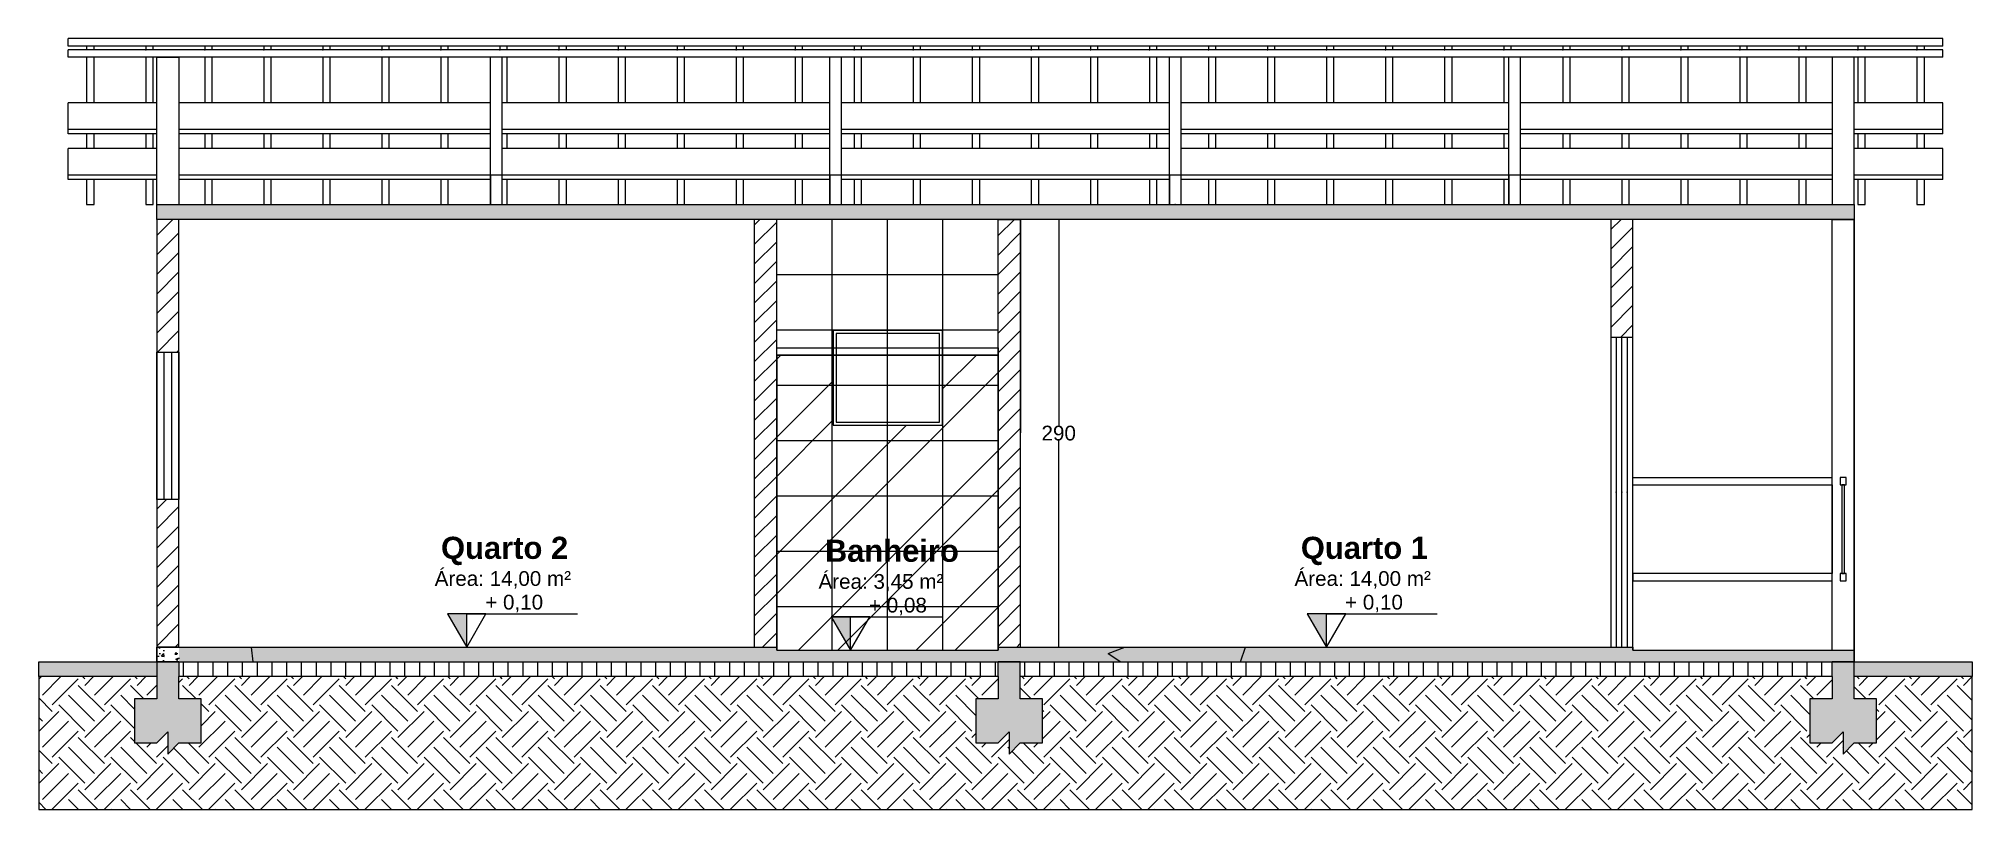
# Model space of a CAD drawing. Header units: inches. Extents: x 0 to 3265, y -67 to 1352.
# Drawn here: x 1582 to 2892, y 788 to 1310 of the extents above; entities that cross this region are included whole.
import ezdxf

# ---------------------------------------------------------------- set-up
doc = ezdxf.new("R2010")
doc.units = ezdxf.units.IN
doc.header["$MEASUREMENT"] = 0
for name, color, linetype in [('Linha estreita', 2, 'Continuous'), ('Linha larga', 5, 'Continuous'), ('Linha média', 1, 'Continuous')]:
    doc.layers.add(name, color=color, linetype=linetype)
doc.styles.get("Standard").update_dxf_attribs({"font": 'arial.ttf'})
doc.dimstyles.get("Standard").update_dxf_attribs({"dimtxt": 0.18, "dimasz": 0.18, "dimexe": 0.18, "dimexo": 0.0625, "dimgap": 0.09, "dimtad": 0, "dimtih": 1, "dimtoh": 1, "dimdec": 4, "dimzin": 0, "dimdsep": 46, "dimtxsty": 'Standard', "dimcen": 0.09, "dimadec": 0, "dimazin": 0, "dimtfac": 1, "dimtdec": 4, "dimtofl": 0, "dimtmove": 0, "dimatfit": 3, "dimfxl": 1, "dimtolj": 1, "dimtzin": 0, "dimarcsym": 0})
pattern_1 = [(50, (0, 788.035), (14.345204, -1.255043), [1.5, -16.5]), (355, (0, 788.035), (-2.77503, 15.04384), [1.2, -13.2]), (100.45144, (1.195, 787.93), (11.57018, 13.7888), [1.274804, -14.02284]), (46.1842, (0, 792.035), (21.34483, -3.31039), [2.25, -24.75]), (96.6356, (1.779, 791.759), (18.69324, 19.48237), [1.9122, -21.03428]), (351.1842, (0, 792.035), (18.69324, 19.48237), [1.8, -19.8]), (21, (2, 791.035), (11.93814, -8.05238), [1.5, -16.5]), (326, (2, 791.035), (4.86631, 14.503), [1.2, -13.2]), (71.45144, (2.995, 790.364), (16.80445, 6.45062), [1.274804, -14.02284]), (37.5, (0, 788.0347), (0.243197, 6.657877), [0, -13.04, 0, -13.4, 0, -13.25]), (7.5, (0, 788.035), (5.26139, 7.888234), [0, -7.64, 0, -12.74, 0, -5.05]), (327.5, (-4.46, 788.0347), (10.676449, -0.451097), [0, -5, 0, -15.6, 0, -20.7]), (317.5, (-6.46, 788.035), (11.663723, 2.0021), [0, -6.5, 0, -10.36, 0, -14.7])]

msp = doc.modelspace()

# ---------------------------------------------------------------- texts
at = {"attachment_point": 1}
for s, width, insert, char_height in [('{\\fArial|b1|i0|c0|p34;Quarto 2}', 93.2642948, (1854.43172, 972.77974), 15), ('{\\fArial|b1|i0|c0|p34;Banheiro}', 93.2642948, (2114.43172, 970.77974), 15), ('{\\fArial|b1|i0|c0|p34;Quarto 1}', 93.2642948, (2436.93172, 972.77974), 15), ('Área: 14,00 m²', 99.4001021, (1850.13664, 949.4793), 10), ('Área: 3,45 m²', 99.4001021, (2110.13664, 947.4793), 10), ('Área: 14,00 m²', 99.4001021, (2432.63664, 949.4793), 10), ('\\pi-30,l40,t40;+ 0,10', 71.0483032, (1874.38299, 933.43884), 10), ('\\pi-30,l40,t40;+ 0,08', 71.0483032, (2134.38299, 931.43884), 10), ('\\pi-30,l40,t40;+ 0,10', 71.0483032, (2456.88299, 933.43884), 10)]:
    msp.add_mtext_dynamic_manual_height_columns(s, width=width, gutter_width=1, heights=[0], dxfattribs=dict(at, insert=insert, char_height=char_height))

# ---------------------------------------------------------------- blocks, each defined once
blk = doc.blocks.new('*D6')
at = {"color": 0, "lineweight": -2, "transparency": 16777216}
for p, q in [((2246.9, 1188), (2247, 1188)), ((2246.9, 1187.8), (2246.9, 1043.2)), ((2246.9, 898.2), (2246.9, 1042.8)), ((2246.8, 898), (2246.7, 898))]:
    blk.add_line(p, q, dxfattribs=at)
at = {"color": 0, "transparency": 16777216}
for points in [[(2246.8, 1187.8), (2246.9, 1187.8), (2246.9, 1188)], [(2246.8, 898.2), (2246.9, 898.2), (2246.9, 898)]]:
    blk.add_solid(points, dxfattribs=at)
at = {"layer": 'Defpoints', "color": 0, "transparency": 16777216}
for p in [(2246.9, 1188), (2246.9, 898), (2246.9, 898)]:
    blk.add_point(p, dxfattribs=at)
at = {"color": 0, "transparency": 16777216, "insert": (2246.9, 1043), "char_height": 0.18, "attachment_point": 5}
blk.add_mtext('\\A1;290.0000', dxfattribs=at)
blk = doc.blocks.new('*D7')
at = {"color": 0, "lineweight": -2, "transparency": 16777216}
for p, q in [((2272.9, 1187.8), (2272.9, 1048.2)), ((2273, 1188), (2273.1, 1188)), ((2272.9, 898.2), (2272.9, 1037.8)), ((2246.9, 898), (2273.1, 898))]:
    blk.add_line(p, q, dxfattribs=at)
at = {"color": 0, "transparency": 16777216}
for points in [[(2272.9, 1187.8), (2273, 1187.8), (2272.9, 1188)], [(2272.9, 898.2), (2273, 898.2), (2272.9, 898)]]:
    blk.add_solid(points, dxfattribs=at)
at = {"layer": 'Defpoints', "color": 0, "transparency": 16777216}
for p in [(2272.9, 1188), (2246.9, 898), (2272.9, 898)]:
    blk.add_point(p, dxfattribs=at)
at = {"color": 0, "transparency": 16777216, "insert": (2272.9, 1043), "char_height": 0.18, "attachment_point": 5}
blk.add_mtext('\\A1;{\\H55.556x;290}', dxfattribs=at)

# ---------------------------------------------------------------- dimensions: what is measured, and where the dimension line sits
dim = msp.add_linear_dim(base=(2246.85033, 897.97348), p1=(2246.85033, 1187.97348), p2=(2246.85033, 897.97348), angle=90, dimstyle='Standard')
dim.commit()
dim.dimension.update_dxf_attribs({"geometry": '*D6', "text_midpoint": (2246.85033, 1042.97348)})
dim = msp.add_linear_dim(base=(2272.92122, 897.97348), p1=(2272.92122, 1187.97348), p2=(2246.85033, 897.97348), angle=90, text='{\\H55.556x;290}', dimstyle='Standard')
dim.commit()
dim.dimension.update_dxf_attribs({"geometry": '*D7', "text_midpoint": (2272.92122, 1042.97348)})

# ---------------------------------------------------------------- hatches: boundary and pattern name
h = msp.add_hatch()
h.set_pattern_fill('AR-CONC', color=256, scale=2)
h.set_pattern_definition(pattern_1)
h.paths.add_polyline_path([(1691.85033, 862.97348), (1676.85033, 862.97348), (1676.85033, 877.97348), (1676.85033, 887.97348), (1661.85033, 887.97348), (1661.85033, 877.97348), (1661.85033, 862.97348), (1646.85033, 862.97348), (1646.85033, 832.97348), (1661.85033, 832.97348), (1669.35033, 840.47348), (1669.35033, 825.47348), (1676.85033, 832.97348), (1691.85033, 832.97348)])
h.paths.add_polyline_path([(2261.85033, 862.97348), (2246.85033, 862.97348), (2246.85033, 877.97348), (2246.85033, 887.97348), (2231.85033, 887.97348), (2231.85033, 877.97348), (2231.85033, 862.97348), (2216.85033, 862.97348), (2216.85033, 832.97348), (2231.85033, 832.97348), (2239.35033, 840.47348), (2239.35033, 825.47348), (2246.85033, 832.97348), (2261.85033, 832.97348)])
h.paths.add_polyline_path([(2826.85033, 862.97348), (2811.85033, 862.97348), (2811.85033, 877.97348), (2811.85033, 887.97348), (2796.85033, 887.97348), (2796.85033, 877.97348), (2796.85033, 862.97348), (2781.85033, 862.97348), (2781.85033, 832.97348), (2796.85033, 832.97348), (2804.35033, 840.47348), (2804.35033, 825.47348), (2811.85033, 832.97348), (2826.85033, 832.97348)])
h.paths.add_polyline_path([(2811.85033, 895.97348), (2661.85033, 895.97348), (2661.85033, 897.97348), (2246.85033, 897.97348), (2231.85033, 897.97348), (2231.85033, 895.97348), (2081.85033, 895.97348), (2081.85033, 897.97348), (2066.85033, 897.97348), (1676.85033, 897.97348), (1676.85033, 887.97348), (2811.85033, 887.97348)])
h.paths.add_polyline_path([(2811.85033, 1197.97348), (1661.85033, 1197.97348), (1661.85033, 1187.97348), (2811.85033, 1187.97348)])
h = msp.add_hatch()
h.set_pattern_fill('ANSI31', color=256, scale=75)
h.set_pattern_definition([(45, (0, 788.035), (-6.629126, 6.629126), [])])
h.paths.add_polyline_path([(1676.85033, 1187.97348), (1661.85033, 1187.97348), (1661.85033, 1097.97348), (1676.85033, 1097.97348)])
h.paths.add_polyline_path([(1676.85033, 997.97348), (1661.85033, 997.97348), (1661.85033, 897.97348), (1676.85033, 897.97348)])
h.paths.add_polyline_path([(2081.85033, 1095.97348), (2081.85033, 1187.97348), (2066.85033, 1187.97348), (2066.85033, 897.97348), (2081.85033, 897.97348)])
h.paths.add_polyline_path([(2246.85033, 1187.97348), (2231.85033, 1187.97348), (2231.85033, 897.97348), (2246.85033, 897.97348)])
h.paths.add_polyline_path([(2661.85033, 1187.97348), (2646.85033, 1187.97348), (2646.85033, 1107.97348), (2661.85033, 1107.97348)])
h = msp.add_hatch()
h.set_pattern_fill('NET', color=256, scale=300)
h.set_pattern_definition([(0, (2081.85, 1187.973), (0, 37.5), []), (90, (2081.85, 1187.973), (-37.5, 2e-15), [])])
h.paths.add_polyline_path([(2231.85033, 1187.97348), (2081.85033, 1187.97348), (2081.85033, 895.97348), (2231.85033, 895.97348), (2231.85033, 897.97348)])
h = msp.add_hatch()
h.set_pattern_fill('ANSI32', color=256, scale=150)
h.set_pattern_definition([(45, (0, 788.035), (-39.7748, 39.7748), []), (45, (26.517, 788.035), (-39.7748, 39.7748), [])])
h.paths.add_polyline_path([(2231.85033, 1095.97348), (2194.18883, 1095.97348), (2194.18883, 1048.52775), (2120.18883, 1048.52775), (2120.18883, 1095.97348), (2081.85033, 1095.97348), (2081.85033, 897.97348), (2081.85033, 895.97348), (2231.85033, 895.97348)])
h = msp.add_hatch(color=256)
h.dxf.hatch_style = 1
h.paths.add_polyline_path([(1871.85033, 920.524), (1858.83078, 920.524), (1871.85033, 897.97348)])
h = msp.add_hatch(color=256)
h.dxf.hatch_style = 1
h.paths.add_polyline_path([(2131.85033, 918.524), (2118.83078, 918.524), (2131.85033, 895.97348)])
h = msp.add_hatch(color=256)
h.dxf.hatch_style = 1
h.paths.add_polyline_path([(2454.35033, 920.524), (2441.33078, 920.524), (2454.35033, 897.97348)])
h = msp.add_hatch()
h.set_pattern_fill('AR-CONC', color=256, scale=150)
h.set_pattern_definition([(50, (0, 788), (1075.9, -94.13), [112.5, -1237.5]), (355, (0, 788), (-208.13, 1128.3), [90, -990]), (100.45, (89.7, 780.2), (867.76, 1034.16), [95.6, -1051.7]), (46.184, (0, 1088), (1600.86, -248.3), [168.75, -1856.25]), (96.636, (133.4, 1067.3), (1402, 1461.2), [143.4, -1577.6]), (351.184, (0, 1088), (1402, 1461.2), [135, -1485]), (21, (150, 1013), (895.36, -603.93), [112.5, -1237.5]), (326, (150, 1013), (364.97, 1087.73), [90, -990]), (71.45, (224.6, 962.7), (1260.33, 483.8), [95.6, -1051.7]), (37.5, (0, 788.03), (18.24, 499.34), [0, -978, 0, -1005, 0, -993.75]), (7.5, (0, 788.03), (394.6, 591.62), [0, -573, 0, -955.5, 0, -378.75]), (327.5, (-334.5, 788.03), (800.734, -33.83), [0, -375, 0, -1170, 0, -1552.5]), (317.5, (-484.5, 788), (874.78, 150.16), [0, -487.5, 0, -777, 0, -1102.5])])
h.paths.add_polyline_path([(2811.85033, 895.97348), (2661.85033, 895.97348), (2661.85033, 897.97348), (2246.85033, 897.97348), (2231.85033, 897.97348), (2231.85033, 895.97348), (2081.85033, 895.97348), (2081.85033, 897.97348), (2066.85033, 897.97348), (1676.85033, 897.97348), (1661.85033, 897.97348), (1661.85033, 887.97348), (2239.35033, 887.97348), (2246.85033, 887.97348), (2811.85033, 887.97348)])
h = msp.add_hatch()
h.set_pattern_fill('AR-CONC', color=256, scale=2)
h.set_pattern_definition(pattern_1)
h.paths.add_polyline_path([(1676.85033, 897.97348), (1661.85033, 897.97348), (1661.85033, 887.97348), (1676.85033, 887.97348)])
h = msp.add_hatch()
h.set_pattern_fill('AR-CONC', color=256, scale=2)
h.set_pattern_definition(pattern_1)
h.paths.add_polyline_path([(1661.85033, 877.97348), (1661.85033, 887.97348), (1581.85033, 887.97348), (1581.85033, 877.97348)])
h.paths.add_polyline_path([(2891.85033, 877.97348), (2891.85033, 887.97348), (2811.85033, 887.97348), (2811.85033, 877.97348)])
h = msp.add_hatch()
h.set_pattern_fill('EARTH', color=256, scale=100, angle=45)
h.set_pattern_definition([(45, (0, 788.035), (4e-15, 35.35534), [25, -25]), (45, (-6.63, 794.664), (4e-15, 35.35534), [25, -25]), (45, (-13.258, 801.293), (4e-15, 35.35534), [25, -25]), (135, (-13.258, 805.712), (-35.35534, 4e-15), [25, -25]), (135, (-6.63, 812.341), (-35.35534, 4e-15), [25, -25]), (135, (2e-15, 818.97), (-35.35534, 4e-15), [25, -25])])
h.paths.add_polyline_path([(2891.85033, 787.97348), (2891.85033, 877.97348), (2811.85033, 877.97348), (2811.85033, 862.97348), (2826.85033, 862.97348), (2826.85033, 832.97348), (2811.85033, 832.97348), (2804.35033, 825.47348), (2804.35033, 840.47348), (2796.85033, 832.97348), (2781.85033, 832.97348), (2781.85033, 862.97348), (2796.85033, 862.97348), (2796.85033, 877.97348), (2246.85033, 877.97348), (2246.85033, 862.97348), (2261.85033, 862.97348), (2261.85033, 832.97348), (2246.85033, 832.97348), (2239.35033, 825.47348), (2239.35033, 840.47348), (2231.85033, 832.97348), (2216.85033, 832.97348), (2216.85033, 862.97348), (2231.85033, 862.97348), (2231.85033, 877.97348), (1676.85033, 877.97348), (1676.85033, 862.97348), (1691.85033, 862.97348), (1691.85033, 832.97348), (1676.85033, 832.97348), (1669.35033, 825.47348), (1669.35033, 840.47348), (1661.85033, 832.97348), (1646.85033, 832.97348), (1646.85033, 862.97348), (1661.85033, 862.97348), (1661.85033, 877.97348), (1581.85033, 877.97348), (1581.85033, 787.97348)])
h = msp.add_hatch()
h.set_pattern_fill('_USER', color=256, scale=10, angle=90, pattern_type=0)
h.set_pattern_definition([(90, (0, 788.035), (-10, 6e-16), [])])
h.paths.add_polyline_path([(2231.85033, 877.97348), (2231.85033, 887.97348), (1676.85033, 887.97348), (1676.85033, 877.97348)])
h.paths.add_polyline_path([(2246.85033, 887.97348), (2246.85033, 877.97348), (2796.85033, 877.97348), (2796.85033, 887.97348)])

# ---------------------------------------------------------------- linework, layer by layer
for p, q in [((1676.85033, 897.97348), (1676.85033, 1187.97348)), ((2081.85033, 1095.97348), (2081.85033, 1100.97348)), ((2081.85033, 1100.97348), (2231.85033, 1100.97348)), ((2231.85033, 1100.97348), (2231.85033, 1095.97348)), ((2661.85033, 1007.97348), (2661.85033, 1012.97348)), ((2661.85033, 1012.97348), (2796.85033, 1012.97348)), ((2804.35033, 1007.97348), (2803.35033, 1007.97348)), ((2803.35033, 1007.97348), (2803.35033, 947.97348)), ((2805.35033, 1007.97348), (2803.85033, 1007.97348)), ((2805.35033, 947.97348), (2805.35033, 1007.97348)), ((2661.85033, 947.97348), (2661.85033, 942.97348)), ((2803.35033, 947.97348), (2805.35033, 947.97348)), ((2661.85033, 942.97348), (2796.85033, 942.97348)), ((1871.85033, 897.97348), (1871.85033, 920.524)), ((1871.85033, 920.524), (1946.85033, 920.524)), ((2118.83078, 918.524), (2193.83078, 918.524)), ((2131.85033, 895.97348), (2131.85033, 918.524)), ((2454.35033, 897.97348), (2454.35033, 920.524)), ((2454.35033, 920.524), (2529.35033, 920.524)), ((1846.85033, 897.97348), (1896.85033, 897.97348)), ((2106.85033, 895.97348), (2156.85033, 895.97348)), ((2429.35033, 897.97348), (2479.35033, 897.97348)), ((2231.85033, 877.97348), (2231.85033, 887.97348)), ((2246.85033, 877.97348), (2246.85033, 887.97348)), ((2796.85033, 877.97348), (2796.85033, 887.97348)), ((2811.85033, 877.97348), (2811.85033, 887.97348))]:
    msp.add_line(p, q)
for points in [[(1661.85033, 1187.97348), (1661.85033, 1197.97348), (2811.85033, 1197.97348), (2811.85033, 1187.97348), (1661.85033, 1187.97348)], [(1661.85033, 887.97348), (2811.85033, 887.97348), (2811.85033, 1187.97348), (1661.85033, 1187.97348), (1661.85033, 887.97348)], [(2066.85033, 897.97348), (2066.85033, 1187.97348)], [(2081.85033, 895.97348), (2081.85033, 1187.97348)], [(2231.85033, 895.97348), (2231.85033, 1187.97348), (2246.85033, 1187.97348), (2246.85033, 897.97348)], [(2661.85033, 1187.97348), (2646.85033, 1187.97348), (2646.85033, 897.97348)], [(2661.85033, 895.97348), (2661.85033, 1187.97348)], [(2661.85033, 895.97348), (2661.85033, 1187.97348)], [(2796.85033, 895.97348), (2796.85033, 1187.97348), (2811.85033, 1187.97348), (2811.85033, 887.97348)], [(2192.18883, 1110.52775), (2122.18883, 1110.52775), (2122.18883, 1050.52775), (2192.18883, 1050.52775), (2192.18883, 1110.52775)], [(2661.85033, 897.97348), (2661.85033, 1107.97348), (2646.85033, 1107.97348), (2646.85033, 897.97348), (2661.85033, 897.97348)], [(2650.60033, 1107.97348), (2650.60033, 897.97348)], [(2654.35033, 897.97348), (2654.35033, 1107.97348)], [(2658.10033, 1107.97348), (2658.10033, 897.97348)], [(1661.85033, 997.97348), (1661.85033, 997.97348), (1661.85033, 1097.97348), (1676.85033, 1097.97348), (1676.85033, 997.97348), (1661.85033, 997.97348)], [(1669.35033, 997.97348), (1666.85033, 997.97348), (1666.85033, 1097.97348), (1671.85033, 1097.97348), (1671.85033, 997.97348), (1666.85033, 997.97348)], [(2081.85033, 895.97348), (2081.85033, 1095.97348), (2231.85033, 1095.97348), (2231.85033, 895.97348)], [(2081.85033, 895.97348), (2231.85033, 895.97348), (2231.85033, 1095.97348), (2081.85033, 1095.97348), (2081.85033, 897.97348)], [(2802.35033, 1012.97348), (2802.35033, 1007.97348), (2806.35033, 1007.97348), (2806.35033, 1012.97348), (2802.35033, 1012.97348)], [(2661.85033, 947.97348), (2661.85033, 1007.97348), (2796.85033, 1007.97348), (2796.85033, 947.97348), (2661.85033, 947.97348), (2661.85033, 1007.97348)], [(2802.35033, 947.97348), (2802.35033, 942.97348), (2806.35033, 942.97348), (2806.35033, 947.97348), (2802.35033, 947.97348)], [(1661.85033, 887.97348), (1661.85033, 897.97348), (1676.85033, 897.97348), (2066.85033, 897.97348), (2081.85033, 897.97348), (2081.85033, 895.97348), (2231.85033, 895.97348), (2231.85033, 897.97348), (2246.85033, 897.97348)], [(1676.85033, 897.97348), (1661.85033, 897.97348), (1661.85033, 887.97348), (2239.35033, 887.97348)], [(1676.85033, 887.97348), (1661.85033, 887.97348), (1661.85033, 897.97348), (1676.85033, 897.97348)], [(2246.85033, 897.97348), (2661.85033, 897.97348), (2661.85033, 895.97348), (2811.85033, 895.97348)], [(1581.85033, 877.97348), (1581.85033, 887.97348), (2891.85033, 887.97348), (2891.85033, 877.97348)], [(1581.85033, 787.97348), (2891.85033, 787.97348), (2891.85033, 877.97348), (2811.85033, 877.97348)], [(1661.85033, 877.97348), (1581.85033, 877.97348), (1581.85033, 787.97348)], [(1661.85033, 877.97348), (1661.85033, 862.97348), (1646.85033, 862.97348), (1646.85033, 832.97348), (1661.85033, 832.97348), (1669.35033, 840.47348), (1669.35033, 825.47348), (1676.85033, 832.97348), (1691.85033, 832.97348), (1691.85033, 862.97348), (1676.85033, 862.97348), (1676.85033, 877.97348)], [(1661.85033, 887.97348), (1661.85033, 877.97348)], [(1676.85033, 887.97348), (1676.85033, 877.97348)], [(2231.85033, 877.97348), (1676.85033, 877.97348)], [(2231.85033, 877.97348), (2231.85033, 862.97348), (2216.85033, 862.97348), (2216.85033, 832.97348), (2231.85033, 832.97348), (2239.35033, 840.47348), (2239.35033, 825.47348), (2246.85033, 832.97348), (2261.85033, 832.97348), (2261.85033, 862.97348), (2246.85033, 862.97348), (2246.85033, 877.97348)], [(2246.85033, 887.97348), (2231.85033, 887.97348)], [(2796.85033, 877.97348), (2246.85033, 877.97348)], [(2646.85033, 887.97348), (2661.85033, 887.97348)], [(2796.85033, 877.97348), (2796.85033, 862.97348), (2781.85033, 862.97348), (2781.85033, 832.97348), (2796.85033, 832.97348), (2804.35033, 840.47348), (2804.35033, 825.47348), (2811.85033, 832.97348), (2826.85033, 832.97348), (2826.85033, 862.97348), (2811.85033, 862.97348), (2811.85033, 877.97348)], [(2811.85033, 887.97348), (2796.85033, 887.97348)]]:
    msp.add_lwpolyline(points)
for points in [[(2194.18883, 1112.52775), (2120.18883, 1112.52775), (2120.18883, 1048.52775), (2194.18883, 1048.52775)], [(1871.85033, 897.97348), (1884.86988, 920.524), (1858.83078, 920.524)], [(2131.85033, 895.97348), (2144.86988, 918.524), (2118.83078, 918.524)], [(2454.35033, 897.97348), (2467.36988, 920.524), (2441.33078, 920.524)]]:
    msp.add_lwpolyline(points, close=True)
for p in [(2650.60033, 1002.97348), (2654.35033, 1002.97348), (2658.10033, 1002.97348)]:
    msp.add_point(p)
at = {"layer": 'Linha estreita'}
for points in [[(1614.35033, 1305.47348), (1614.35033, 1302.97348)], [(1619.35033, 1302.97348), (1619.35033, 1305.47348), (1614.35033, 1305.47348)], [(1614.35033, 1297.97348), (1614.35033, 1266.97348)], [(1619.35033, 1266.97348), (1619.35033, 1297.97348)], [(1654.35033, 1305.47348), (1654.35033, 1302.97348)], [(1659.35033, 1302.97348), (1659.35033, 1305.47348), (1654.35033, 1305.47348)], [(1654.35033, 1297.97348), (1654.35033, 1266.97348)], [(1659.35033, 1266.97348), (1659.35033, 1297.97348)], [(1694.35033, 1305.47348), (1694.35033, 1302.97348)], [(1699.35033, 1302.97348), (1699.35033, 1305.47348), (1694.35033, 1305.47348)], [(1694.35033, 1297.97348), (1694.35033, 1266.97348)], [(1699.35033, 1266.97348), (1699.35033, 1297.97348)], [(1734.35033, 1305.47348), (1734.35033, 1302.97348)], [(1739.35033, 1302.97348), (1739.35033, 1305.47348), (1734.35033, 1305.47348)], [(1734.35033, 1297.97348), (1734.35033, 1266.97348)], [(1739.35033, 1266.97348), (1739.35033, 1297.97348)], [(1774.35033, 1305.47348), (1774.35033, 1302.97348)], [(1779.35033, 1302.97348), (1779.35033, 1305.47348), (1774.35033, 1305.47348)], [(1774.35033, 1297.97348), (1774.35033, 1266.97348)], [(1779.35033, 1266.97348), (1779.35033, 1297.97348)], [(1814.35033, 1305.47348), (1814.35033, 1302.97348)], [(1819.35033, 1302.97348), (1819.35033, 1305.47348), (1814.35033, 1305.47348)], [(1814.35033, 1297.97348), (1814.35033, 1266.97348)], [(1819.35033, 1266.97348), (1819.35033, 1297.97348)], [(1854.35033, 1305.47348), (1854.35033, 1302.97348)], [(1859.35033, 1302.97348), (1859.35033, 1305.47348), (1854.35033, 1305.47348)], [(1854.35033, 1297.97348), (1854.35033, 1266.97348)], [(1859.35033, 1266.97348), (1859.35033, 1297.97348)], [(1894.35033, 1305.47348), (1894.35033, 1302.97348)], [(1899.35033, 1302.97348), (1899.35033, 1305.47348), (1894.35033, 1305.47348)], [(1899.35033, 1266.97348), (1899.35033, 1297.97348)], [(1934.35033, 1305.47348), (1934.35033, 1302.97348)], [(1939.35033, 1302.97348), (1939.35033, 1305.47348), (1934.35033, 1305.47348)], [(1934.35033, 1297.97348), (1934.35033, 1266.97348)], [(1939.35033, 1266.97348), (1939.35033, 1297.97348)], [(1974.35033, 1305.47348), (1974.35033, 1302.97348)], [(1979.35033, 1302.97348), (1979.35033, 1305.47348), (1974.35033, 1305.47348)], [(1974.35033, 1297.97348), (1974.35033, 1266.97348)], [(1979.35033, 1266.97348), (1979.35033, 1297.97348)], [(2014.35033, 1305.47348), (2014.35033, 1302.97348)], [(2019.35033, 1302.97348), (2019.35033, 1305.47348), (2014.35033, 1305.47348)], [(2014.35033, 1297.97348), (2014.35033, 1266.97348)], [(2019.35033, 1266.97348), (2019.35033, 1297.97348)], [(2054.35033, 1305.47348), (2054.35033, 1302.97348)], [(2059.35033, 1302.97348), (2059.35033, 1305.47348), (2054.35033, 1305.47348)], [(2054.35033, 1297.97348), (2054.35033, 1266.97348)], [(2059.35033, 1266.97348), (2059.35033, 1297.97348)], [(2094.35033, 1305.47348), (2094.35033, 1302.97348)], [(2099.35033, 1302.97348), (2099.35033, 1305.47348), (2094.35033, 1305.47348)], [(2094.35033, 1297.97348), (2094.35033, 1266.97348)], [(2099.35033, 1266.97348), (2099.35033, 1297.97348)], [(2134.35033, 1305.47348), (2134.35033, 1302.97348)], [(2139.35033, 1302.97348), (2139.35033, 1305.47348), (2134.35033, 1305.47348)], [(2134.35033, 1297.97348), (2134.35033, 1266.97348)], [(2139.35033, 1266.97348), (2139.35033, 1297.97348)], [(2174.35033, 1305.47348), (2174.35033, 1302.97348)], [(2179.35033, 1302.97348), (2179.35033, 1305.47348), (2174.35033, 1305.47348)], [(2174.35033, 1297.97348), (2174.35033, 1266.97348)], [(2179.35033, 1266.97348), (2179.35033, 1297.97348)], [(2214.35033, 1305.47348), (2214.35033, 1302.97348)], [(2219.35033, 1302.97348), (2219.35033, 1305.47348), (2214.35033, 1305.47348)], [(2214.35033, 1297.97348), (2214.35033, 1266.97348)], [(2219.35033, 1266.97348), (2219.35033, 1297.97348)], [(2254.35033, 1305.47348), (2254.35033, 1302.97348)], [(2259.35033, 1302.97348), (2259.35033, 1305.47348), (2254.35033, 1305.47348)], [(2254.35033, 1297.97348), (2254.35033, 1266.97348)], [(2259.35033, 1266.97348), (2259.35033, 1297.97348)], [(2294.35033, 1305.47348), (2294.35033, 1302.97348)], [(2299.35033, 1302.97348), (2299.35033, 1305.47348), (2294.35033, 1305.47348)], [(2294.35033, 1297.97348), (2294.35033, 1266.97348)], [(2299.35033, 1266.97348), (2299.35033, 1297.97348)], [(2334.35033, 1305.47348), (2334.35033, 1302.97348)], [(2339.35033, 1302.97348), (2339.35033, 1305.47348), (2334.35033, 1305.47348)], [(2334.35033, 1297.97348), (2334.35033, 1266.97348)], [(2339.35033, 1266.97348), (2339.35033, 1297.97348)], [(2374.35033, 1305.47348), (2374.35033, 1302.97348)], [(2379.35033, 1302.97348), (2379.35033, 1305.47348), (2374.35033, 1305.47348)], [(2374.35033, 1297.97348), (2374.35033, 1266.97348)], [(2379.35033, 1266.97348), (2379.35033, 1297.97348)], [(2414.35033, 1305.47348), (2414.35033, 1302.97348)], [(2419.35033, 1302.97348), (2419.35033, 1305.47348), (2414.35033, 1305.47348)], [(2414.35033, 1297.97348), (2414.35033, 1266.97348)], [(2419.35033, 1266.97348), (2419.35033, 1297.97348)], [(2454.35033, 1305.47348), (2454.35033, 1302.97348)], [(2459.35033, 1302.97348), (2459.35033, 1305.47348), (2454.35033, 1305.47348)], [(2454.35033, 1297.97348), (2454.35033, 1266.97348)], [(2459.35033, 1266.97348), (2459.35033, 1297.97348)], [(2494.35033, 1305.47348), (2494.35033, 1302.97348)], [(2499.35033, 1302.97348), (2499.35033, 1305.47348), (2494.35033, 1305.47348)], [(2494.35033, 1297.97348), (2494.35033, 1266.97348)], [(2499.35033, 1266.97348), (2499.35033, 1297.97348)], [(2534.35033, 1305.47348), (2534.35033, 1302.97348)], [(2539.35033, 1302.97348), (2539.35033, 1305.47348), (2534.35033, 1305.47348)], [(2534.35033, 1297.97348), (2534.35033, 1266.97348)], [(2539.35033, 1266.97348), (2539.35033, 1297.97348)], [(2574.35033, 1305.47348), (2574.35033, 1302.97348)], [(2579.35033, 1302.97348), (2579.35033, 1305.47348), (2574.35033, 1305.47348)], [(2574.35033, 1297.97348), (2574.35033, 1266.97348)], [(2614.35033, 1305.47348), (2614.35033, 1302.97348)], [(2619.35033, 1302.97348), (2619.35033, 1305.47348), (2614.35033, 1305.47348)], [(2614.35033, 1297.97348), (2614.35033, 1266.97348)], [(2619.35033, 1266.97348), (2619.35033, 1297.97348)], [(2654.35033, 1305.47348), (2654.35033, 1302.97348)], [(2659.35033, 1302.97348), (2659.35033, 1305.47348), (2654.35033, 1305.47348)], [(2654.35033, 1297.97348), (2654.35033, 1266.97348)], [(2659.35033, 1266.97348), (2659.35033, 1297.97348)], [(2694.35033, 1305.47348), (2694.35033, 1302.97348)], [(2699.35033, 1302.97348), (2699.35033, 1305.47348), (2694.35033, 1305.47348)], [(2694.35033, 1297.97348), (2694.35033, 1266.97348)], [(2699.35033, 1266.97348), (2699.35033, 1297.97348)], [(2734.35033, 1305.47348), (2734.35033, 1302.97348)], [(2739.35033, 1302.97348), (2739.35033, 1305.47348), (2734.35033, 1305.47348)], [(2734.35033, 1297.97348), (2734.35033, 1266.97348)], [(2739.35033, 1266.97348), (2739.35033, 1297.97348)], [(2774.35033, 1305.47348), (2774.35033, 1302.97348)], [(2779.35033, 1302.97348), (2779.35033, 1305.47348), (2774.35033, 1305.47348)], [(2774.35033, 1297.97348), (2774.35033, 1266.97348)], [(2779.35033, 1266.97348), (2779.35033, 1297.97348)], [(2814.35033, 1305.47348), (2814.35033, 1302.97348)], [(2819.35033, 1302.97348), (2819.35033, 1305.47348), (2814.35033, 1305.47348)], [(2814.35033, 1297.97348), (2814.35033, 1266.97348)], [(2819.35033, 1266.97348), (2819.35033, 1297.97348)], [(2854.35033, 1305.47348), (2854.35033, 1302.97348)], [(2859.35033, 1302.97348), (2859.35033, 1305.47348), (2854.35033, 1305.47348)], [(2854.35033, 1297.97348), (2854.35033, 1266.97348)], [(2859.35033, 1266.97348), (2859.35033, 1297.97348)], [(1601.85033, 1245.97348), (1601.85033, 1266.97348)], [(1661.85033, 1266.97348), (1601.85033, 1266.97348)], [(1887.85033, 1266.97348), (1676.85033, 1266.97348)], [(2117.85033, 1266.97348), (1895.85033, 1266.97348)], [(2347.85033, 1266.97348), (2125.85033, 1266.97348)], [(2577.85033, 1266.97348), (2355.85033, 1266.97348)], [(2796.85033, 1266.97348), (2585.85033, 1266.97348)], [(2871.85033, 1266.97348), (2811.85033, 1266.97348)], [(2871.85033, 1245.97348), (2871.85033, 1266.97348)], [(1661.85033, 1248.97348), (1601.85033, 1248.97348)], [(1661.85033, 1245.97348), (1601.85033, 1245.97348)], [(1614.35033, 1245.97348), (1614.35033, 1235.97348)], [(1619.35033, 1235.97348), (1619.35033, 1245.97348)], [(1654.35033, 1245.97348), (1654.35033, 1235.97348)], [(1659.35033, 1235.97348), (1659.35033, 1245.97348)], [(1887.85033, 1248.97348), (1676.85033, 1248.97348)], [(1887.85033, 1245.97348), (1676.85033, 1245.97348)], [(1694.35033, 1245.97348), (1694.35033, 1235.97348)], [(1699.35033, 1235.97348), (1699.35033, 1245.97348)], [(1734.35033, 1245.97348), (1734.35033, 1235.97348)], [(1739.35033, 1235.97348), (1739.35033, 1245.97348)], [(1774.35033, 1245.97348), (1774.35033, 1235.97348)], [(1779.35033, 1235.97348), (1779.35033, 1245.97348)], [(1814.35033, 1245.97348), (1814.35033, 1235.97348)], [(1819.35033, 1235.97348), (1819.35033, 1245.97348)], [(1854.35033, 1245.97348), (1854.35033, 1235.97348)], [(1859.35033, 1235.97348), (1859.35033, 1245.97348)], [(2117.85033, 1248.97348), (1895.85033, 1248.97348)], [(2117.85033, 1245.97348), (1895.85033, 1245.97348)], [(1899.35033, 1235.97348), (1899.35033, 1245.97348)], [(1934.35033, 1245.97348), (1934.35033, 1235.97348)], [(1939.35033, 1235.97348), (1939.35033, 1245.97348)], [(1974.35033, 1245.97348), (1974.35033, 1235.97348)], [(1979.35033, 1235.97348), (1979.35033, 1245.97348)], [(2014.35033, 1245.97348), (2014.35033, 1235.97348)], [(2019.35033, 1235.97348), (2019.35033, 1245.97348)], [(2054.35033, 1245.97348), (2054.35033, 1235.97348)], [(2059.35033, 1235.97348), (2059.35033, 1245.97348)], [(2094.35033, 1245.97348), (2094.35033, 1235.97348)], [(2099.35033, 1235.97348), (2099.35033, 1245.97348)], [(2347.85033, 1248.97348), (2125.85033, 1248.97348)], [(2347.85033, 1245.97348), (2125.85033, 1245.97348)], [(2134.35033, 1245.97348), (2134.35033, 1235.97348)], [(2139.35033, 1235.97348), (2139.35033, 1245.97348)], [(2174.35033, 1245.97348), (2174.35033, 1235.97348)], [(2179.35033, 1235.97348), (2179.35033, 1245.97348)], [(2214.35033, 1245.97348), (2214.35033, 1235.97348)], [(2219.35033, 1235.97348), (2219.35033, 1245.97348)], [(2254.35033, 1245.97348), (2254.35033, 1235.97348)], [(2259.35033, 1235.97348), (2259.35033, 1245.97348)], [(2294.35033, 1245.97348), (2294.35033, 1235.97348)], [(2299.35033, 1235.97348), (2299.35033, 1245.97348)], [(2334.35033, 1245.97348), (2334.35033, 1235.97348)], [(2339.35033, 1235.97348), (2339.35033, 1245.97348)], [(2577.85033, 1248.97348), (2355.85033, 1248.97348)], [(2577.85033, 1245.97348), (2355.85033, 1245.97348)], [(2374.35033, 1245.97348), (2374.35033, 1235.97348)], [(2379.35033, 1235.97348), (2379.35033, 1245.97348)], [(2414.35033, 1245.97348), (2414.35033, 1235.97348)], [(2419.35033, 1235.97348), (2419.35033, 1245.97348)], [(2454.35033, 1245.97348), (2454.35033, 1235.97348)], [(2459.35033, 1235.97348), (2459.35033, 1245.97348)], [(2494.35033, 1245.97348), (2494.35033, 1235.97348)], [(2499.35033, 1235.97348), (2499.35033, 1245.97348)], [(2534.35033, 1245.97348), (2534.35033, 1235.97348)], [(2539.35033, 1235.97348), (2539.35033, 1245.97348)], [(2574.35033, 1245.97348), (2574.35033, 1235.97348)], [(2796.85033, 1248.97348), (2585.85033, 1248.97348)], [(2796.85033, 1245.97348), (2585.85033, 1245.97348)], [(2614.35033, 1245.97348), (2614.35033, 1235.97348)], [(2619.35033, 1235.97348), (2619.35033, 1245.97348)], [(2654.35033, 1245.97348), (2654.35033, 1235.97348)], [(2659.35033, 1235.97348), (2659.35033, 1245.97348)], [(2694.35033, 1245.97348), (2694.35033, 1235.97348)], [(2699.35033, 1235.97348), (2699.35033, 1245.97348)], [(2734.35033, 1245.97348), (2734.35033, 1235.97348)], [(2739.35033, 1235.97348), (2739.35033, 1245.97348)], [(2774.35033, 1245.97348), (2774.35033, 1235.97348)], [(2779.35033, 1235.97348), (2779.35033, 1245.97348)], [(2871.85033, 1248.97348), (2811.85033, 1248.97348)], [(2871.85033, 1245.97348), (2811.85033, 1245.97348)], [(2814.35033, 1245.97348), (2814.35033, 1235.97348)], [(2819.35033, 1235.97348), (2819.35033, 1245.97348)], [(2854.35033, 1245.97348), (2854.35033, 1235.97348)], [(2859.35033, 1235.97348), (2859.35033, 1245.97348)], [(1601.85033, 1214.97348), (1601.85033, 1235.97348)], [(1661.85033, 1235.97348), (1601.85033, 1235.97348)], [(1887.85033, 1235.97348), (1676.85033, 1235.97348)], [(2117.85033, 1235.97348), (1895.85033, 1235.97348)], [(2347.85033, 1235.97348), (2125.85033, 1235.97348)], [(2577.85033, 1235.97348), (2355.85033, 1235.97348)], [(2796.85033, 1235.97348), (2585.85033, 1235.97348)], [(2871.85033, 1235.97348), (2811.85033, 1235.97348)], [(2871.85033, 1214.97348), (2871.85033, 1235.97348)], [(1661.85033, 1217.97348), (1601.85033, 1217.97348)], [(1661.85033, 1214.97348), (1601.85033, 1214.97348)], [(1614.35033, 1214.97348), (1614.35033, 1197.97348), (1619.35033, 1197.97348), (1619.35033, 1214.97348)], [(1654.35033, 1214.97348), (1654.35033, 1197.97348), (1659.35033, 1197.97348), (1659.35033, 1214.97348)], [(1887.85033, 1217.97348), (1676.85033, 1217.97348)], [(1887.85033, 1214.97348), (1676.85033, 1214.97348)], [(1694.35033, 1214.97348), (1694.35033, 1197.97348), (1699.35033, 1197.97348), (1699.35033, 1214.97348)], [(1734.35033, 1214.97348), (1734.35033, 1197.97348), (1739.35033, 1197.97348), (1739.35033, 1214.97348)], [(1774.35033, 1214.97348), (1774.35033, 1197.97348), (1779.35033, 1197.97348), (1779.35033, 1214.97348)], [(1814.35033, 1214.97348), (1814.35033, 1197.97348), (1819.35033, 1197.97348), (1819.35033, 1214.97348)], [(1854.35033, 1214.97348), (1854.35033, 1197.97348), (1859.35033, 1197.97348), (1859.35033, 1214.97348)], [(2117.85033, 1217.97348), (1895.85033, 1217.97348)], [(2117.85033, 1214.97348), (1895.85033, 1214.97348)], [(1895.85033, 1197.97348), (1899.35033, 1197.97348), (1899.35033, 1214.97348)], [(1934.35033, 1214.97348), (1934.35033, 1197.97348), (1939.35033, 1197.97348), (1939.35033, 1214.97348)], [(1974.35033, 1214.97348), (1974.35033, 1197.97348), (1979.35033, 1197.97348), (1979.35033, 1214.97348)], [(2014.35033, 1214.97348), (2014.35033, 1197.97348), (2019.35033, 1197.97348), (2019.35033, 1214.97348)], [(2054.35033, 1214.97348), (2054.35033, 1197.97348), (2059.35033, 1197.97348), (2059.35033, 1214.97348)], [(2094.35033, 1214.97348), (2094.35033, 1197.97348), (2099.35033, 1197.97348), (2099.35033, 1214.97348)], [(2347.85033, 1217.97348), (2125.85033, 1217.97348)], [(2347.85033, 1214.97348), (2125.85033, 1214.97348)], [(2134.35033, 1214.97348), (2134.35033, 1197.97348), (2139.35033, 1197.97348), (2139.35033, 1214.97348)], [(2174.35033, 1214.97348), (2174.35033, 1197.97348), (2179.35033, 1197.97348), (2179.35033, 1214.97348)], [(2214.35033, 1214.97348), (2214.35033, 1197.97348), (2219.35033, 1197.97348), (2219.35033, 1214.97348)], [(2254.35033, 1214.97348), (2254.35033, 1197.97348), (2259.35033, 1197.97348), (2259.35033, 1214.97348)], [(2294.35033, 1214.97348), (2294.35033, 1197.97348), (2299.35033, 1197.97348), (2299.35033, 1214.97348)], [(2334.35033, 1214.97348), (2334.35033, 1197.97348), (2339.35033, 1197.97348), (2339.35033, 1214.97348)], [(2577.85033, 1217.97348), (2355.85033, 1217.97348)], [(2577.85033, 1214.97348), (2355.85033, 1214.97348)], [(2374.35033, 1214.97348), (2374.35033, 1197.97348), (2379.35033, 1197.97348), (2379.35033, 1214.97348)], [(2414.35033, 1214.97348), (2414.35033, 1197.97348), (2419.35033, 1197.97348), (2419.35033, 1214.97348)], [(2454.35033, 1214.97348), (2454.35033, 1197.97348), (2459.35033, 1197.97348), (2459.35033, 1214.97348)], [(2494.35033, 1214.97348), (2494.35033, 1197.97348), (2499.35033, 1197.97348), (2499.35033, 1214.97348)], [(2534.35033, 1214.97348), (2534.35033, 1197.97348), (2539.35033, 1197.97348), (2539.35033, 1214.97348)], [(2574.35033, 1214.97348), (2574.35033, 1197.97348), (2577.85033, 1197.97348)], [(2796.85033, 1217.97348), (2585.85033, 1217.97348)], [(2796.85033, 1214.97348), (2585.85033, 1214.97348)], [(2614.35033, 1214.97348), (2614.35033, 1197.97348), (2619.35033, 1197.97348), (2619.35033, 1214.97348)], [(2654.35033, 1214.97348), (2654.35033, 1197.97348), (2659.35033, 1197.97348), (2659.35033, 1214.97348)], [(2694.35033, 1214.97348), (2694.35033, 1197.97348), (2699.35033, 1197.97348), (2699.35033, 1214.97348)], [(2734.35033, 1214.97348), (2734.35033, 1197.97348), (2739.35033, 1197.97348), (2739.35033, 1214.97348)], [(2774.35033, 1214.97348), (2774.35033, 1197.97348), (2779.35033, 1197.97348), (2779.35033, 1214.97348)], [(2871.85033, 1217.97348), (2811.85033, 1217.97348)], [(2871.85033, 1214.97348), (2811.85033, 1214.97348)], [(2814.35033, 1214.97348), (2814.35033, 1197.97348), (2819.35033, 1197.97348), (2819.35033, 1214.97348)], [(2854.35033, 1214.97348), (2854.35033, 1197.97348), (2859.35033, 1197.97348), (2859.35033, 1214.97348)]]:
    msp.add_lwpolyline(points, dxfattribs=at)
for p in [(1654.35033, 1302.97348), (1694.35033, 1302.97348), (1734.35033, 1302.97348), (1774.35033, 1302.97348), (1814.35033, 1302.97348), (1854.35033, 1302.97348), (1894.35033, 1302.97348), (1934.35033, 1302.97348), (1974.35033, 1302.97348), (2014.35033, 1302.97348), (2054.35033, 1302.97348), (2094.35033, 1302.97348), (2134.35033, 1302.97348), (2174.35033, 1302.97348), (2214.35033, 1302.97348), (2254.35033, 1302.97348), (2254.35033, 1302.97348), (2294.35033, 1302.97348), (2294.35033, 1302.97348), (2334.35033, 1302.97348), (2334.35033, 1302.97348), (2374.35033, 1302.97348), (2374.35033, 1302.97348), (2414.35033, 1302.97348), (2414.35033, 1302.97348), (2454.35033, 1302.97348), (2454.35033, 1302.97348), (2494.35033, 1302.97348), (2494.35033, 1302.97348), (2534.35033, 1302.97348), (2534.35033, 1302.97348), (2574.35033, 1302.97348), (2574.35033, 1302.97348), (2614.35033, 1302.97348), (2614.35033, 1302.97348), (2654.35033, 1302.97348), (2654.35033, 1302.97348), (2694.35033, 1302.97348), (2694.35033, 1302.97348), (2734.35033, 1302.97348), (2734.35033, 1302.97348), (2774.35033, 1302.97348), (2774.35033, 1302.97348), (2814.35033, 1302.97348), (2814.35033, 1302.97348), (2854.35033, 1302.97348), (2854.35033, 1302.97348), (2134.35033, 1197.97348), (2351.85033, 1197.97348)]:
    msp.add_point(p, dxfattribs=at)
at = {"layer": 'Linha larga'}
for points in [[(1661.85033, 1197.97348), (1661.85033, 1297.97348), (1676.85033, 1297.97348), (1676.85033, 1197.97348)], [(1676.85033, 1297.97348), (1661.85033, 1297.97348)], [(2811.85033, 1197.97348), (2811.85033, 1297.97348), (2796.85033, 1297.97348), (2796.85033, 1197.97348)], [(2811.85033, 1297.97348), (2796.85033, 1297.97348)]]:
    msp.add_lwpolyline(points, dxfattribs=at)
at = {"layer": 'Linha média'}
for points in [[(2871.85033, 1310.47348), (1601.85033, 1310.47348)], [(1601.85033, 1305.47348), (1601.85033, 1310.47348)], [(2871.85033, 1305.47348), (2871.85033, 1310.47348)], [(2871.85033, 1305.47348), (1601.85033, 1305.47348)], [(2871.85033, 1302.97348), (1601.85033, 1302.97348)], [(1601.85033, 1297.97348), (1601.85033, 1302.97348)], [(2871.85033, 1297.97348), (1601.85033, 1297.97348)], [(1887.85033, 1197.97348), (1887.85033, 1297.97348)], [(1895.85033, 1197.97348), (1895.85033, 1297.97348)], [(2117.85033, 1197.97348), (2117.85033, 1297.97348)], [(2125.85033, 1197.97348), (2125.85033, 1297.97348)], [(2347.85033, 1197.97348), (2347.85033, 1297.97348)], [(2355.85033, 1197.97348), (2355.85033, 1297.97348)], [(2577.85033, 1197.97348), (2577.85033, 1297.97348)], [(2585.85033, 1197.97348), (2585.85033, 1297.97348)], [(2871.85033, 1297.97348), (2871.85033, 1302.97348)], [(1895.85033, 1197.97348), (1895.85033, 1217.97348), (1887.85033, 1217.97348), (1887.85033, 1197.97348), (1895.85033, 1197.97348)], [(2125.85033, 1197.97348), (2125.85033, 1217.97348), (2117.85033, 1217.97348), (2117.85033, 1197.97348), (2125.85033, 1197.97348)], [(2355.85033, 1197.97348), (2355.85033, 1217.97348), (2347.85033, 1217.97348), (2347.85033, 1197.97348), (2355.85033, 1197.97348)], [(2585.85033, 1197.97348), (2585.85033, 1217.97348), (2577.85033, 1217.97348), (2577.85033, 1197.97348), (2585.85033, 1197.97348)]]:
    msp.add_lwpolyline(points, dxfattribs=at)

msp.set_redraw_order([(e.dxf.handle, doc.entitydb.next_handle()) for e in msp.query("TEXT MTEXT ATTDEF DIMENSION ARC_DIMENSION")])  # texts and dimensions are drawn at this point

doc.saveas('drawing.dxf')
